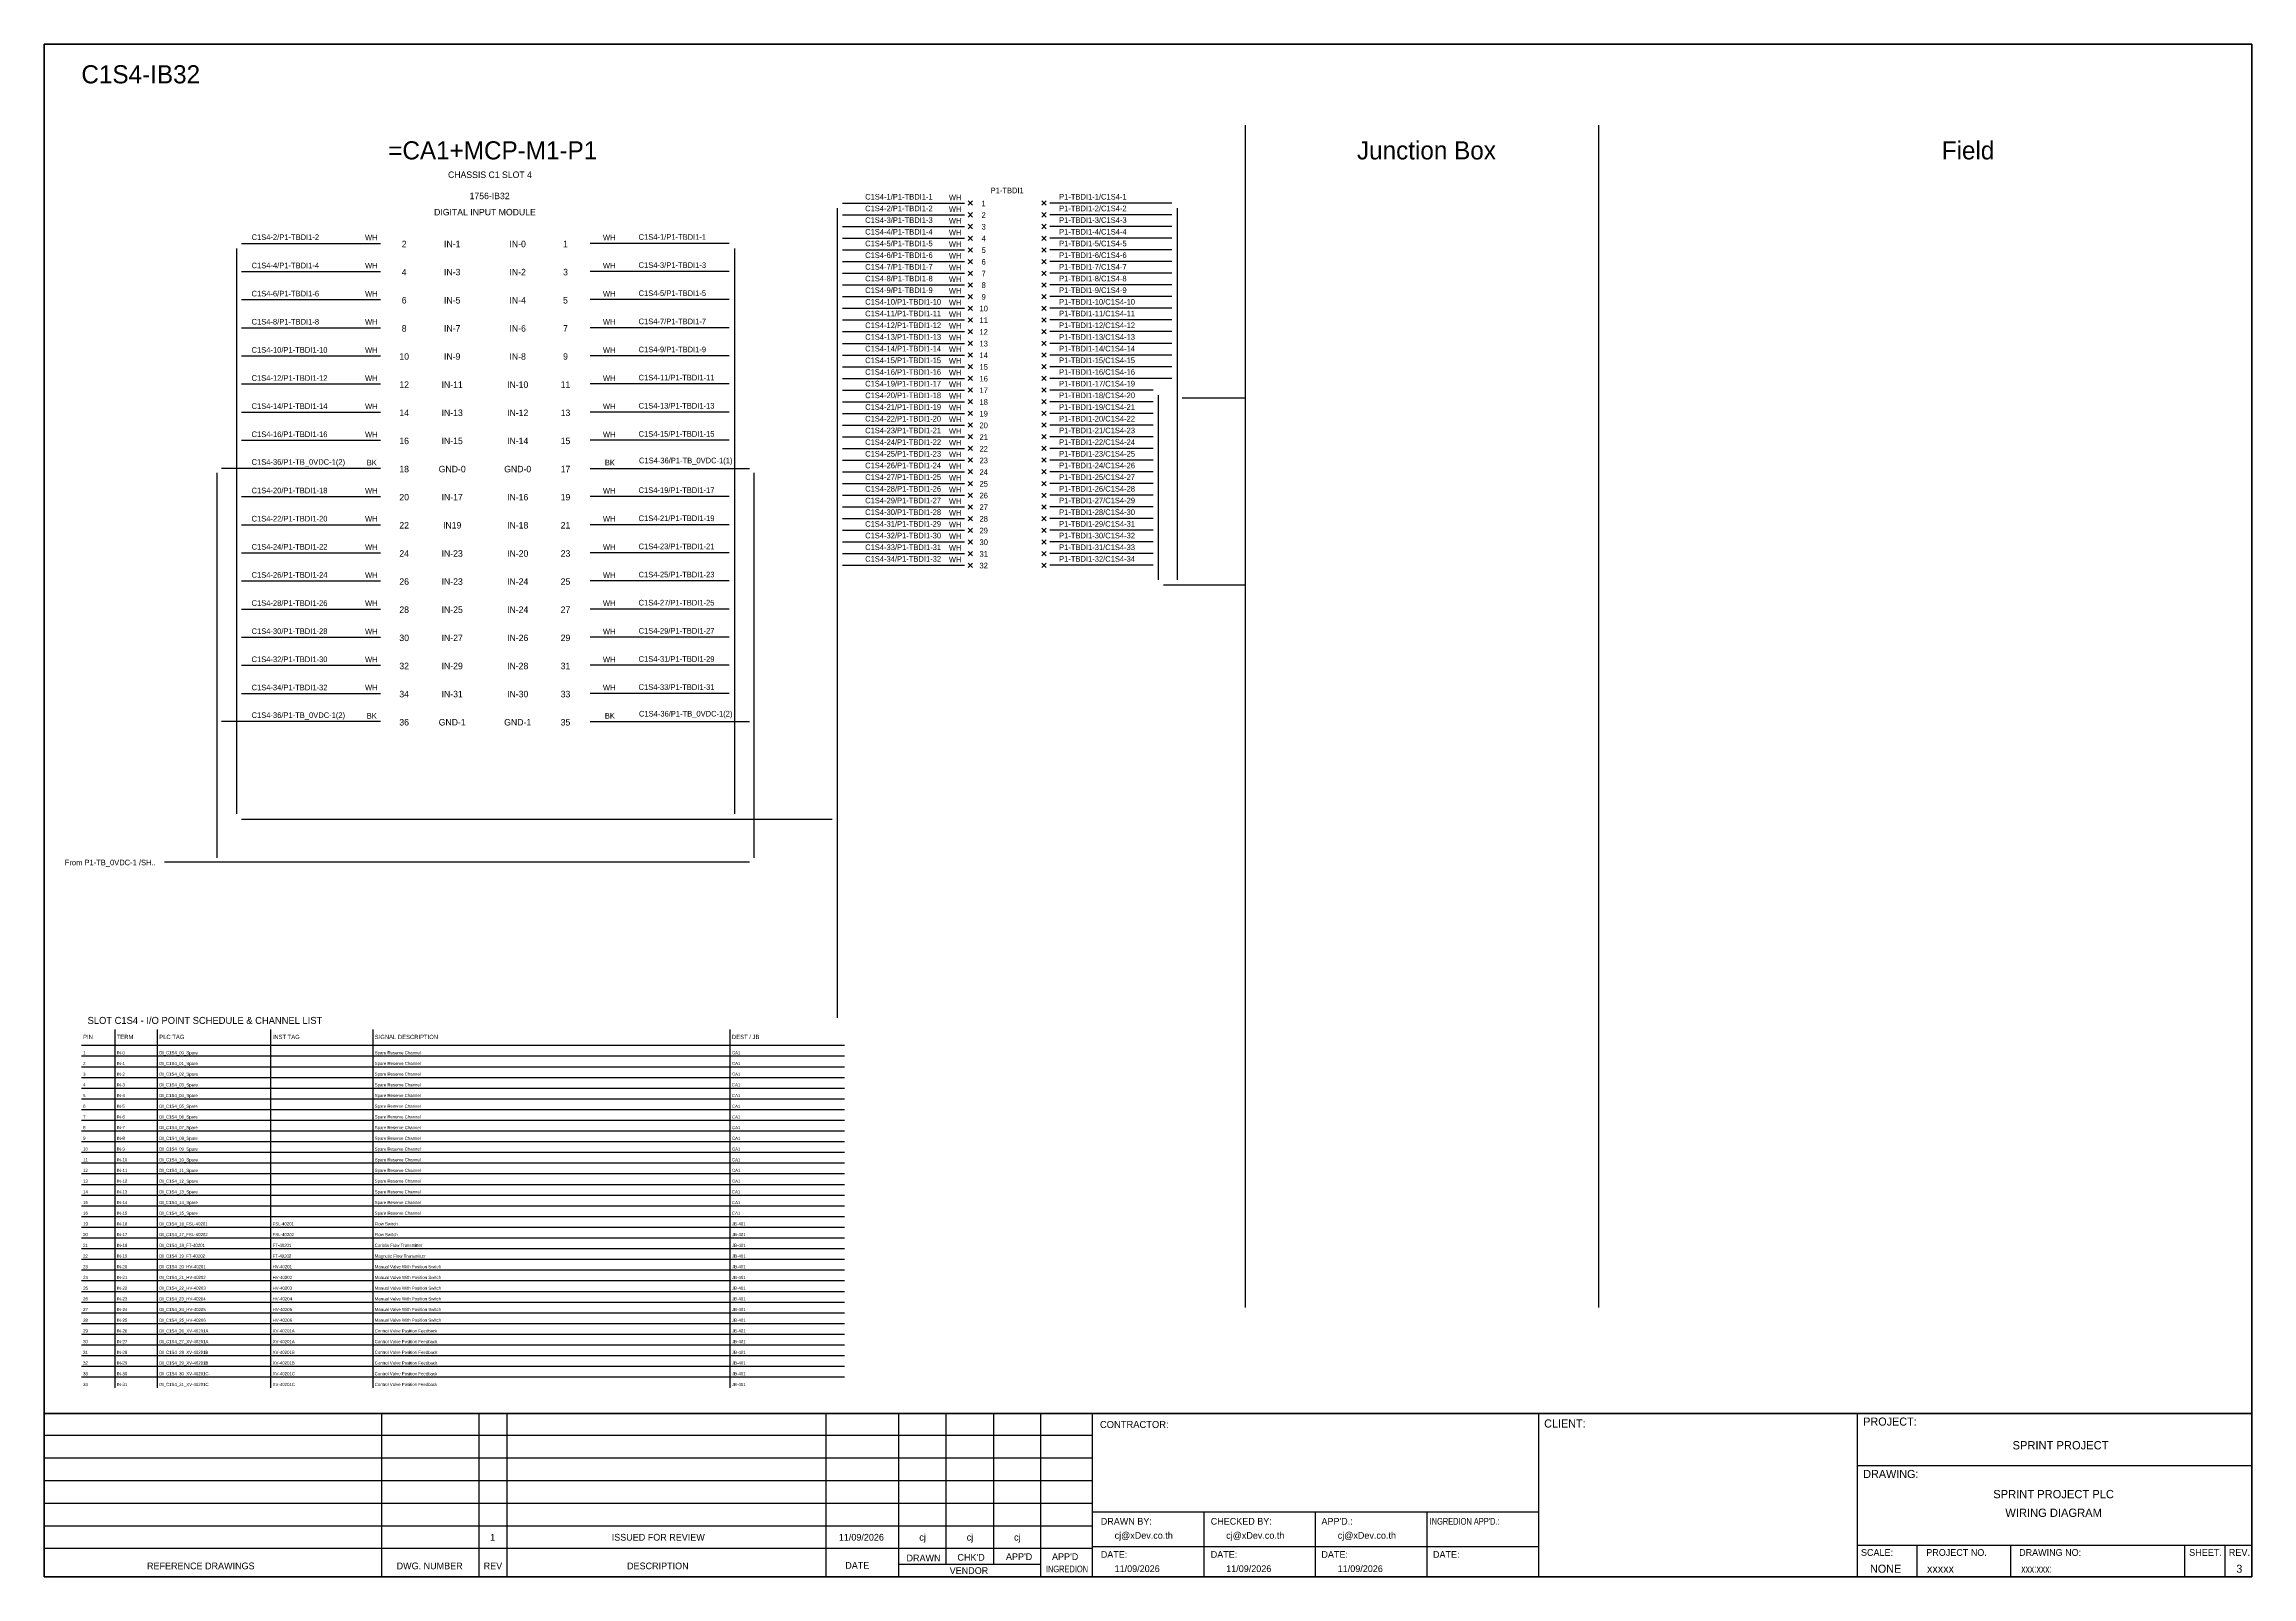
# Model space of a CAD drawing. Header units: metres. Extents: x 0 to 54213, y 0 to 2704.
# Drawn here: x 29353 to 33246, y 0 to 2704 of the extents above; entities that cross this region are included whole.
import ezdxf
from ezdxf.enums import TextEntityAlignment as Align

# ---------------------------------------------------------------- set-up
doc = ezdxf.new("R2010")
doc.units = ezdxf.units.M

msp = doc.modelspace()

# ---------------------------------------------------------------- linework, layer by layer
at = {"color": 1, "ltscale": 25.4}
for p, q in [((30990.3, 2427.5), (30982.7, 2419.9)), ((30982.7, 2427.5), (30990.3, 2419.9)), ((31112.4, 2427.5), (31120.1, 2419.9)), ((31120.1, 2427.5), (31112.4, 2419.9)), ((30990.3, 2406.9), (30982.7, 2399.2)), ((30982.7, 2406.9), (30990.3, 2399.2)), ((30990.3, 2386.3), (30982.7, 2378.6)), ((30982.7, 2386.3), (30990.3, 2378.6)), ((31112.4, 2406.9), (31120.1, 2399.2)), ((31120.1, 2406.9), (31112.4, 2399.2)), ((31112.4, 2386.3), (31120.1, 2378.6)), ((31120.1, 2386.3), (31112.4, 2378.6)), ((30990.3, 2365.7), (30982.7, 2358)), ((30982.7, 2365.7), (30990.3, 2358)), ((30990.3, 2345.1), (30982.7, 2337.4)), ((30982.7, 2345.1), (30990.3, 2337.4)), ((31112.4, 2365.7), (31120.1, 2358)), ((31120.1, 2365.7), (31112.4, 2358)), ((31112.4, 2345.1), (31120.1, 2337.4)), ((31120.1, 2345.1), (31112.4, 2337.4)), ((30990.3, 2324.5), (30982.7, 2316.8)), ((30982.7, 2324.5), (30990.3, 2316.8)), ((30990.3, 2303.9), (30982.7, 2296.2)), ((30982.7, 2303.9), (30990.3, 2296.2)), ((31112.4, 2324.5), (31120.1, 2316.8)), ((31120.1, 2324.5), (31112.4, 2316.8)), ((31112.4, 2303.9), (31120.1, 2296.2)), ((31120.1, 2303.9), (31112.4, 2296.2)), ((30990.3, 2283.2), (30982.7, 2275.6)), ((30982.7, 2283.2), (30990.3, 2275.6)), ((30990.3, 2262.6), (30982.7, 2255)), ((30982.7, 2262.6), (30990.3, 2255)), ((31112.4, 2283.2), (31120.1, 2275.6)), ((31120.1, 2283.2), (31112.4, 2275.6)), ((31112.4, 2262.6), (31120.1, 2255)), ((31120.1, 2262.6), (31112.4, 2255)), ((30990.3, 2242), (30982.7, 2234.3)), ((30982.7, 2242), (30990.3, 2234.3)), ((30990.3, 2221.4), (30982.7, 2213.7)), ((30982.7, 2221.4), (30990.3, 2213.7)), ((31112.4, 2242), (31120.1, 2234.3)), ((31120.1, 2242), (31112.4, 2234.3)), ((31112.4, 2221.4), (31120.1, 2213.7)), ((31120.1, 2221.4), (31112.4, 2213.7)), ((30990.3, 2200.8), (30982.7, 2193.1)), ((30982.7, 2200.8), (30990.3, 2193.1)), ((31112.4, 2200.8), (31120.1, 2193.1)), ((31120.1, 2200.8), (31112.4, 2193.1)), ((30990.3, 2180.2), (30982.7, 2172.5)), ((30982.7, 2180.2), (30990.3, 2172.5)), ((30990.3, 2159.6), (30982.7, 2151.9)), ((30982.7, 2159.6), (30990.3, 2151.9)), ((31112.4, 2180.2), (31120.1, 2172.5)), ((31120.1, 2180.2), (31112.4, 2172.5)), ((31112.4, 2159.6), (31120.1, 2151.9)), ((31120.1, 2159.6), (31112.4, 2151.9)), ((30990.3, 2139), (30982.7, 2131.3)), ((30982.7, 2139), (30990.3, 2131.3)), ((30990.3, 2118.3), (30982.7, 2110.7)), ((30982.7, 2118.3), (30990.3, 2110.7)), ((31112.4, 2139), (31120.1, 2131.3)), ((31120.1, 2139), (31112.4, 2131.3)), ((31112.4, 2118.3), (31120.1, 2110.7)), ((31120.1, 2118.3), (31112.4, 2110.7)), ((30990.3, 2097.7), (30982.7, 2090.1)), ((30982.7, 2097.7), (30990.3, 2090.1)), ((30990.3, 2077.1), (30982.7, 2069.5)), ((30982.7, 2077.1), (30990.3, 2069.5)), ((31112.4, 2097.7), (31120.1, 2090.1)), ((31120.1, 2097.7), (31112.4, 2090.1)), ((31112.4, 2077.1), (31120.1, 2069.5)), ((31120.1, 2077.1), (31112.4, 2069.5)), ((30990.3, 2056.5), (30982.7, 2048.8)), ((30982.7, 2056.5), (30990.3, 2048.8)), ((30990.3, 2035.9), (30982.7, 2028.2)), ((30982.7, 2035.9), (30990.3, 2028.2)), ((31112.4, 2056.5), (31120.1, 2048.8)), ((31120.1, 2056.5), (31112.4, 2048.8)), ((31112.4, 2035.9), (31120.1, 2028.2)), ((31120.1, 2035.9), (31112.4, 2028.2)), ((30990.3, 2015.3), (30982.7, 2007.6)), ((30982.7, 2015.3), (30990.3, 2007.6)), ((30990.3, 1994.7), (30982.7, 1987)), ((30982.7, 1994.7), (30990.3, 1987)), ((31112.4, 2015.3), (31120.1, 2007.6)), ((31120.1, 2015.3), (31112.4, 2007.6)), ((31112.4, 1994.7), (31120.1, 1987)), ((31120.1, 1994.7), (31112.4, 1987)), ((30990.3, 1974.1), (30982.7, 1966.4)), ((30982.7, 1974.1), (30990.3, 1966.4)), ((30990.3, 1953.5), (30982.7, 1945.8)), ((30982.7, 1953.5), (30990.3, 1945.8)), ((31112.4, 1974.1), (31120.1, 1966.4)), ((31120.1, 1974.1), (31112.4, 1966.4)), ((31112.4, 1953.5), (31120.1, 1945.8)), ((31120.1, 1953.5), (31112.4, 1945.8)), ((30990.3, 1932.8), (30982.7, 1925.2)), ((30982.7, 1932.8), (30990.3, 1925.2)), ((30990.3, 1912.2), (30982.7, 1904.6)), ((30982.7, 1912.2), (30990.3, 1904.6)), ((31112.4, 1932.8), (31120.1, 1925.2)), ((31120.1, 1932.8), (31112.4, 1925.2)), ((31112.4, 1912.2), (31120.1, 1904.6)), ((31120.1, 1912.2), (31112.4, 1904.6)), ((30990.3, 1891.6), (30982.7, 1883.9)), ((30982.7, 1891.6), (30990.3, 1883.9)), ((30990.3, 1871), (30982.7, 1863.3)), ((30982.7, 1871), (30990.3, 1863.3)), ((31112.4, 1891.6), (31120.1, 1883.9)), ((31120.1, 1891.6), (31112.4, 1883.9)), ((31112.4, 1871), (31120.1, 1863.3)), ((31120.1, 1871), (31112.4, 1863.3)), ((30990.3, 1850.4), (30982.7, 1842.7)), ((30982.7, 1850.4), (30990.3, 1842.7)), ((31112.4, 1850.4), (31120.1, 1842.7)), ((31120.1, 1850.4), (31112.4, 1842.7)), ((30990.3, 1829.8), (30982.7, 1822.1)), ((30982.7, 1829.8), (30990.3, 1822.1)), ((30990.3, 1809.2), (30982.7, 1801.5)), ((30982.7, 1809.2), (30990.3, 1801.5)), ((31112.4, 1829.8), (31120.1, 1822.1)), ((31120.1, 1829.8), (31112.4, 1822.1)), ((31112.4, 1809.2), (31120.1, 1801.5)), ((31120.1, 1809.2), (31112.4, 1801.5)), ((30990.3, 1788.6), (30982.7, 1780.9)), ((30982.7, 1788.6), (30990.3, 1780.9)), ((31112.4, 1788.6), (31120.1, 1780.9)), ((31120.1, 1788.6), (31112.4, 1780.9))]:
    msp.add_line(p, q, dxfattribs=at)
at = {"color": 7}
for p, q in [((29418.8, 937.9), (30764.6, 937.9)), ((29478.1, 333.8), (29478.1, 965.9)), ((29553.1, 333.8), (29553.1, 965.9)), ((29753.1, 333.8), (29753.1, 965.9)), ((29933.1, 333.8), (29933.1, 965.9)), ((30563.1, 333.8), (30563.1, 965.9))]:
    msp.add_line(p, q, dxfattribs=at)
at = {"color": 8}
for p, q in [((29418.8, 919), (30764.6, 919)), ((29418.8, 900.1), (30764.6, 900.1)), ((29418.8, 881.3), (30764.6, 881.3)), ((29418.8, 862.4), (30764.6, 862.4)), ((29418.8, 843.5), (30764.6, 843.5)), ((29418.8, 824.6), (30764.6, 824.6)), ((29418.8, 805.8), (30764.6, 805.8)), ((29418.8, 786.9), (30764.6, 786.9)), ((29418.8, 768), (30764.6, 768)), ((29418.8, 749.1), (30764.6, 749.1)), ((29418.8, 730.2), (30764.6, 730.2)), ((29418.8, 711.4), (30764.6, 711.4)), ((29418.8, 692.5), (30764.6, 692.5)), ((29418.8, 673.6), (30764.6, 673.6)), ((29418.8, 654.7), (30764.6, 654.7)), ((29418.8, 635.9), (30764.6, 635.9)), ((29418.8, 617), (30764.6, 617)), ((29418.8, 598.1), (30764.6, 598.1)), ((29418.8, 579.2), (30764.6, 579.2)), ((29418.8, 560.3), (30764.6, 560.3)), ((29418.8, 541.5), (30764.6, 541.5)), ((29418.8, 522.6), (30764.6, 522.6)), ((29418.8, 503.7), (30764.6, 503.7)), ((29418.8, 484.8), (30764.6, 484.8)), ((29418.8, 465.9), (30764.6, 465.9)), ((29418.8, 447.1), (30764.6, 447.1)), ((29418.8, 428.2), (30764.6, 428.2)), ((29418.8, 409.3), (30764.6, 409.3)), ((29418.8, 390.4), (30764.6, 390.4)), ((29418.8, 371.6), (30764.6, 371.6)), ((29418.8, 352.7), (30764.6, 352.7))]:
    msp.add_line(p, q, dxfattribs=at)
at = {"color": 4}
for p, q in [((32655.4, 56.1), (32655.4, 0)), ((32820.7, 56.1), (32820.7, 0))]:
    msp.add_line(p, q, dxfattribs=at)
at = {"color": 4, "ltscale": 0.5}
for p, q in [((33127.8, 56.1), (33127.8, 0)), ((33127.8, 56.1), (33127.8, 0)), ((33199, 56.1), (33199, 0)), ((33199, 56.1), (33199, 0))]:
    msp.add_line(p, q, dxfattribs=at)
at = {"layer": 'GT_1', "color": 4}
for p, q in [((29948.5, 0), (29948.5, 288.2)), ((30120.4, 0), (30120.4, 288.2)), ((30169.6, 0), (30169.6, 288.2)), ((30732.2, 0), (30732.2, 288.2)), ((30860.5, 0), (30860.5, 288.2)), ((30944.1, 21.8), (30944.1, 288.2)), ((31027.6, 21.8), (31027.6, 288.2)), ((31110.9, 0), (31110.9, 288.2)), ((31201.9, 0), (31201.9, 288.2)), ((31988.9, 0), (31988.9, 288.2)), ((32551.2, 0), (32551.2, 288.2)), ((32551.2, 0), (32551.2, 288.2)), ((32551.2, 0), (32551.2, 288.2)), ((31201.9, 249.3), (29353.1, 249.3)), ((31201.9, 209.5), (29353.1, 209.5)), ((31201.9, 169.6), (29353.1, 169.6)), ((31201.9, 129.7), (29353.1, 129.7)), ((31201.9, 89.7), (29353.1, 89.7)), ((31988.9, 114.3), (31201.9, 114.3)), ((31398.7, 0), (31398.7, 114.3)), ((31595.4, 0), (31595.4, 114.3)), ((31792.2, 0), (31792.2, 114.3)), ((31201.8, 49.8), (29353.1, 49.8)), ((31988.9, 52.9), (31201.9, 52.9)), ((32551.2, 56.1), (33246.4, 56.1)), ((31110.9, 21.8), (30860.5, 21.8))]:
    msp.add_line(p, q, dxfattribs=at)
at = {"layer": 'HELPPOINT', "color": 4, "lineweight": 35}
for p, q in [((29353.1, 0), (29353.1, 2704.2)), ((29353.1, 2704.2), (33246.4, 2704.2)), ((29353.1, 0), (29353.1, 2704.2)), ((29353.1, 2704.2), (33246.4, 2704.2)), ((33246.4, 2704.2), (33246.4, 0)), ((33246.4, 2704.2), (33246.4, 0)), ((33246.4, 0), (29353.1, 0)), ((33246.4, 0), (29353.1, 0))]:
    msp.add_line(p, q, dxfattribs=at)
at = {"layer": 'HELPPOINT', "color": 4}
for p, q in [((32551.2, 196.6), (33246.4, 196.6)), ((32551.2, 196.6), (33246.4, 196.6)), ((32551.2, 56.1), (33246.4, 56.1))]:
    msp.add_line(p, q, dxfattribs=at)
at = {"layer": 'IE-WIRE', "color": 4, "ltscale": 25.4}
for p, q in [((30751.7, 2414.6), (30751.7, 986.1)), ((30760.8, 2423.7), (30976.2, 2423.7)), ((31341.9, 2423.7), (31126.5, 2423.7)), ((31351, 2414.6), (31351, 1759)), ((30760.8, 2403.1), (30976.2, 2403.1)), ((30760.8, 2382.5), (30976.2, 2382.5)), ((31341.9, 2403.1), (31126.5, 2403.1)), ((31341.9, 2382.5), (31126.5, 2382.5)), ((29692.1, 2343.6), (29692.1, 1346.2)), ((29701.3, 2352.7), (29946.5, 2352.7)), ((30561.3, 2352.7), (30316, 2352.7)), ((30570.4, 2343.6), (30570.4, 1346.2)), ((30760.8, 2361.9), (30976.2, 2361.9)), ((30760.8, 2341.2), (30976.2, 2341.2)), ((31341.9, 2361.9), (31126.5, 2361.9)), ((31341.9, 2341.2), (31126.5, 2341.2)), ((29701.3, 2303.1), (29946.5, 2303.1)), ((30561.3, 2303.1), (30316, 2303.1)), ((30760.8, 2320.6), (30976.2, 2320.6)), ((30760.8, 2300), (30976.2, 2300)), ((31341.9, 2320.6), (31126.5, 2320.6)), ((31341.9, 2300), (31126.5, 2300)), ((30760.8, 2279.4), (30976.2, 2279.4)), ((30760.8, 2258.8), (30976.2, 2258.8)), ((31341.9, 2279.4), (31126.5, 2279.4)), ((31341.9, 2258.8), (31126.5, 2258.8)), ((29701.3, 2253.5), (29946.5, 2253.5)), ((30561.3, 2253.5), (30316, 2253.5)), ((30760.8, 2238.2), (30976.2, 2238.2)), ((31341.9, 2238.2), (31126.5, 2238.2)), ((29701.3, 2203.8), (29946.5, 2203.8)), ((30561.3, 2203.8), (30316, 2203.8)), ((30760.8, 2217.6), (30976.2, 2217.6)), ((30760.8, 2197), (30976.2, 2197)), ((31341.9, 2217.6), (31126.5, 2217.6)), ((31341.9, 2197), (31126.5, 2197)), ((29701.3, 2154.2), (29946.5, 2154.2)), ((30561.3, 2154.2), (30316, 2154.2)), ((30760.8, 2176.3), (30976.2, 2176.3)), ((30760.8, 2155.7), (30976.2, 2155.7)), ((31341.9, 2176.3), (31126.5, 2176.3)), ((31341.9, 2155.7), (31126.5, 2155.7)), ((29701.3, 2104.6), (29946.5, 2104.6)), ((30561.3, 2104.6), (30316, 2104.6)), ((30760.8, 2135.1), (30976.2, 2135.1)), ((30760.8, 2114.5), (30976.2, 2114.5)), ((31341.9, 2135.1), (31126.5, 2135.1)), ((31341.9, 2114.5), (31126.5, 2114.5)), ((30760.8, 2093.9), (30976.2, 2093.9)), ((30760.8, 2073.3), (30976.2, 2073.3)), ((31308.8, 2093.9), (31126.5, 2093.9)), ((31308.8, 2073.3), (31126.5, 2073.3)), ((31317.9, 2084.8), (31317.9, 1759)), ((29701.3, 2055), (29946.5, 2055)), ((30561.3, 2055), (30316, 2055)), ((30760.8, 2052.7), (30976.2, 2052.7)), ((30760.8, 2032.1), (30976.2, 2032.1)), ((31308.8, 2052.7), (31126.5, 2052.7)), ((31308.8, 2032.1), (31126.5, 2032.1)), ((29701.3, 2005.3), (29946.5, 2005.3)), ((30561.3, 2005.3), (30316, 2005.3)), ((30760.8, 2011.5), (30976.2, 2011.5)), ((30760.8, 1990.8), (30976.2, 1990.8)), ((31308.8, 2011.5), (31126.5, 2011.5)), ((31308.8, 1990.8), (31126.5, 1990.8)), ((30760.8, 1970.2), (30976.2, 1970.2)), ((30760.8, 1949.6), (30976.2, 1949.6)), ((31308.8, 1970.2), (31126.5, 1970.2)), ((31308.8, 1949.6), (31126.5, 1949.6)), ((30760.8, 1929), (30976.2, 1929)), ((30760.8, 1908.4), (30976.2, 1908.4)), ((31308.8, 1929), (31126.5, 1929)), ((31308.8, 1908.4), (31126.5, 1908.4)), ((29701.3, 1906.1), (29946.5, 1906.1)), ((30561.3, 1906.1), (30316, 1906.1)), ((30760.8, 1887.8), (30976.2, 1887.8)), ((31308.8, 1887.8), (31126.5, 1887.8)), ((29701.3, 1856.4), (29946.5, 1856.4)), ((30561.3, 1856.4), (30316, 1856.4)), ((30760.8, 1867.2), (30976.2, 1867.2)), ((30760.8, 1846.6), (30976.2, 1846.6)), ((31308.8, 1867.2), (31126.5, 1867.2)), ((31308.8, 1846.6), (31126.5, 1846.6)), ((29701.3, 1806.8), (29946.5, 1806.8)), ((30561.3, 1806.8), (30316, 1806.8)), ((30760.8, 1825.9), (30976.2, 1825.9)), ((30760.8, 1805.3), (30976.2, 1805.3)), ((31308.8, 1825.9), (31126.5, 1825.9)), ((31308.8, 1805.3), (31126.5, 1805.3)), ((29701.3, 1757.2), (29946.5, 1757.2)), ((30561.3, 1757.2), (30316, 1757.2)), ((30760.8, 1784.7), (30976.2, 1784.7)), ((31308.8, 1784.7), (31126.5, 1784.7)), ((29701.3, 1707.5), (29946.5, 1707.5)), ((30561.3, 1707.5), (30316, 1707.5)), ((29701.3, 1657.9), (29946.5, 1657.9)), ((30561.3, 1657.9), (30316, 1657.9)), ((29701.3, 1608.3), (29946.5, 1608.3)), ((30561.3, 1608.3), (30316, 1608.3)), ((29701.3, 1558.6), (29946.5, 1558.6)), ((30561.3, 1558.6), (30316, 1558.6))]:
    msp.add_line(p, q, dxfattribs=at)
at = {"layer": 'IE-WIRE', "color": 4}
for p, q in [((31360, 2079.9), (31471.3, 2079.9)), ((31326.9, 1750.1), (31471.3, 1750.1)), ((29701.2, 1337), (30742.5, 1337))]:
    msp.add_line(p, q, dxfattribs=at)
at = {"layer": 'IE-WIRE', "color": 7, "ltscale": 25.4}
for p, q in [((29657.7, 1947.7), (29657.7, 1268.8)), ((29946.5, 1955.7), (29665.7, 1955.7)), ((30316, 1955.7), (30596.8, 1955.7)), ((30604.8, 1947.7), (30604.8, 1268.8)), ((29946.5, 1509), (29665.7, 1509)), ((30316, 1509), (30596.8, 1509)), ((30596.8, 1260.8), (29565.2, 1260.8))]:
    msp.add_line(p, q, dxfattribs=at)
at = {"layer": 'MEMBER', "color": 4, "lineweight": 35}
msp.add_line((29353.1, 288.2), (33246.4, 288.2), dxfattribs=at)
msp.add_line((29353.1, 288.2), (33246.4, 288.2), dxfattribs=at)
at = {"layer": 'MEMBER', "color": 4}
for p, q in [((32551.2, 196.6), (33246.4, 196.6)), ((32551.2, 196.6), (33246.4, 196.6)), ((32551.2, 56.1), (33246.4, 56.1)), ((32551.2, 56.1), (33246.4, 56.1))]:
    msp.add_line(p, q, dxfattribs=at)
at = {"layer": 'x01001-FrameArea'}
for p, q in [((31471.3, 2561.5), (31471.3, 475)), ((32094.4, 2561.5), (32094.4, 475))]:
    msp.add_line(p, q, dxfattribs=at)

# ---------------------------------------------------------------- texts
at = {"color": 2}
msp.add_text('C1S4-IB32', height=32, dxfattribs=at).set_placement((29418.8, 2635))
for s, height, p in [('=CA1+MCP-M1-P1', 32, (30144.2, 2516.8)), ('Junction Box', 32, (31790.8, 2516.8)), ('Field', 32, (32745.9, 2516.8)), ('CHASSIS C1 SLOT 4', 11.441, (30139.3, 2473.8)), ('1756-IB32', 11.44, (30138.7, 2436.4)), ('DIGITAL INPUT MODULE', 11.441, (30130.5, 2407.8)), ('2', 11.4, (29988, 2351.6)), ('IN-1', 11.44, (30072.7, 2351.6)), ('IN-0', 11.44, (30188.2, 2351.6)), ('1', 11.4, (30272.5, 2351.6)), ('4', 11.4, (29988, 2302)), ('IN-3', 11.44, (30072.7, 2302)), ('IN-2', 11.44, (30188.2, 2302)), ('3', 11.4, (30272.5, 2302)), ('6', 11.4, (29988, 2252.3)), ('IN-5', 11.44, (30072.7, 2252.3)), ('IN-4', 11.44, (30188.2, 2252.3)), ('5', 11.4, (30272.5, 2252.3)), ('8', 11.4, (29988, 2202.7)), ('IN-7', 11.44, (30072.7, 2202.7)), ('IN-6', 11.44, (30188.2, 2202.7)), ('7', 11.4, (30272.5, 2202.7)), ('10', 11.44, (29988, 2153.1)), ('IN-9', 11.44, (30072.7, 2153.1)), ('IN-8', 11.44, (30188.2, 2153.1)), ('9', 11.4, (30272.5, 2153.1)), ('12', 11.44, (29988, 2103.4)), ('IN-11', 11.44, (30072.7, 2103.4)), ('IN-10', 11.44, (30188.2, 2103.4)), ('11', 11.44, (30272.5, 2103.4)), ('14', 11.44, (29988, 2053.8)), ('IN-13', 11.44, (30072.7, 2053.8)), ('IN-12', 11.44, (30188.2, 2053.8)), ('13', 11.44, (30272.5, 2053.8)), ('16', 11.44, (29988, 2004.2)), ('IN-15', 11.44, (30072.7, 2004.2)), ('IN-14', 11.44, (30188.2, 2004.2)), ('15', 11.44, (30272.5, 2004.2)), ('18', 11.44, (29988, 1954.5)), ('GND-0', 11.44, (30072.7, 1954.5)), ('GND-0', 11.44, (30188.2, 1954.5)), ('17', 11.44, (30272.5, 1954.5)), ('20', 11.44, (29988, 1904.9)), ('IN-17', 11.44, (30072.7, 1904.9)), ('IN-16', 11.44, (30188.2, 1904.9)), ('19', 11.44, (30272.5, 1904.9)), ('22', 11.44, (29988, 1855.3)), ('IN19', 11.44, (30072.7, 1855.3)), ('IN-18', 11.44, (30188.2, 1855.3)), ('21', 11.44, (30272.5, 1855.3)), ('24', 11.44, (29988, 1805.6)), ('IN-23', 11.44, (30072.7, 1805.6)), ('IN-20', 11.44, (30188.2, 1805.6)), ('23', 11.44, (30272.5, 1805.6)), ('26', 11.44, (29988, 1756)), ('IN-23', 11.44, (30072.7, 1756)), ('IN-24', 11.44, (30188.2, 1756)), ('25', 11.44, (30272.5, 1756)), ('28', 11.44, (29988, 1706.4)), ('IN-25', 11.44, (30072.7, 1706.4)), ('IN-24', 11.44, (30188.2, 1706.4)), ('27', 11.44, (30272.5, 1706.4)), ('30', 11.44, (29988, 1656.7)), ('IN-27', 11.44, (30072.7, 1656.7)), ('IN-26', 11.44, (30188.2, 1656.7)), ('29', 11.44, (30272.5, 1656.7)), ('32', 11.44, (29988, 1607.1)), ('IN-29', 11.44, (30072.7, 1607.1)), ('IN-28', 11.44, (30188.2, 1607.1)), ('31', 11.44, (30272.5, 1607.1)), ('34', 11.44, (29988, 1557.5)), ('IN-31', 11.44, (30072.7, 1557.5)), ('IN-30', 11.44, (30188.2, 1557.5)), ('33', 11.44, (30272.5, 1557.5)), ('36', 11.44, (29988, 1507.8)), ('GND-1', 11.44, (30072.7, 1507.8)), ('GND-1', 11.44, (30188.2, 1507.8)), ('35', 11.44, (30272.5, 1507.8))]:
    msp.add_text(s, height=height, dxfattribs=at).set_placement(p, align=Align.MIDDLE_CENTER)
at = {"color": 4}
for s, height, p in [('C1S4-1/P1-TBDI1-1', 9.949, (30801, 2430)), ('C1S4-2/P1-TBDI1-2', 9.949, (30801, 2409.4)), ('WH', 9.95, (30948.6, 2428.9)), ('WH', 9.95, (30948.6, 2408.3)), ('P1-TBDI1-1/C1S4-1', 9.949, (31143, 2430)), ('P1-TBDI1-2/C1S4-2', 9.949, (31143, 2409.4)), ('C1S4-3/P1-TBDI1-3', 9.949, (30801, 2388.8)), ('C1S4-4/P1-TBDI1-4', 9.949, (30801, 2368.1)), ('WH', 9.95, (30948.6, 2387.7)), ('WH', 9.95, (30948.6, 2367.1)), ('P1-TBDI1-3/C1S4-3', 9.949, (31143, 2388.8)), ('P1-TBDI1-4/C1S4-4', 9.949, (31143, 2368.1)), ('C1S4-2/P1-TBDI1-2', 9.949, (29718.9, 2358.7)), ('WH', 9.95, (29919, 2358)), ('WH', 9.95, (30338.5, 2358)), ('C1S4-1/P1-TBDI1-1', 9.949, (30401.4, 2359)), ('C1S4-5/P1-TBDI1-5', 9.949, (30801, 2347.5)), ('C1S4-6/P1-TBDI1-6', 9.949, (30801, 2326.9)), ('WH', 9.95, (30948.6, 2346.5)), ('P1-TBDI1-5/C1S4-5', 9.949, (31143, 2347.5)), ('P1-TBDI1-6/C1S4-6', 9.949, (31143, 2326.9)), ('C1S4-4/P1-TBDI1-4', 9.949, (29718.9, 2308.7)), ('WH', 9.95, (29919, 2308.4)), ('WH', 9.95, (30338.5, 2308.4)), ('C1S4-3/P1-TBDI1-3', 9.949, (30401.4, 2309.4)), ('C1S4-7/P1-TBDI1-7', 9.949, (30801, 2306.3)), ('WH', 9.95, (30948.6, 2325.9)), ('WH', 9.95, (30948.6, 2305.3)), ('P1-TBDI1-7/C1S4-7', 9.949, (31143, 2306.3)), ('C1S4-6/P1-TBDI1-6', 9.949, (29718.9, 2259.1)), ('WH', 9.95, (29919, 2258.7)), ('WH', 9.95, (30338.5, 2258.7)), ('C1S4-5/P1-TBDI1-5', 9.949, (30401.4, 2259.8)), ('C1S4-8/P1-TBDI1-8', 9.949, (30801, 2285.7)), ('C1S4-9/P1-TBDI1-9', 9.949, (30801, 2265.1)), ('WH', 9.95, (30948.6, 2284.7)), ('WH', 9.95, (30948.6, 2264.1)), ('P1-TBDI1-8/C1S4-8', 9.949, (31143, 2285.7)), ('P1-TBDI1-9/C1S4-9', 9.949, (31143, 2265.1)), ('C1S4-8/P1-TBDI1-8', 9.949, (29718.9, 2209.5)), ('C1S4-7/P1-TBDI1-7', 9.949, (30401.4, 2210.1)), ('C1S4-10/P1-TBDI1-10', 9.949, (30801, 2244.5)), ('C1S4-11/P1-TBDI1-11', 9.949, (30801, 2223.9)), ('WH', 9.95, (30948.6, 2243.4)), ('WH', 9.95, (30948.6, 2222.8)), ('P1-TBDI1-10/C1S4-10', 9.949, (31143, 2244.5)), ('P1-TBDI1-11/C1S4-11', 9.949, (31143, 2223.9)), ('WH', 9.95, (29919, 2209.1)), ('WH', 9.95, (30338.5, 2209.1)), ('C1S4-12/P1-TBDI1-12', 9.949, (30801, 2203.2)), ('C1S4-13/P1-TBDI1-13', 9.949, (30801, 2182.6)), ('WH', 9.95, (30948.6, 2202.2)), ('WH', 9.95, (30948.6, 2181.6)), ('P1-TBDI1-12/C1S4-12', 9.949, (31143, 2203.2)), ('P1-TBDI1-13/C1S4-13', 9.949, (31143, 2182.6)), ('C1S4-10/P1-TBDI1-10', 9.949, (29718.9, 2159.8)), ('WH', 9.95, (29919, 2159.5)), ('WH', 9.95, (30338.5, 2159.5)), ('C1S4-9/P1-TBDI1-9', 9.949, (30401.4, 2160.5)), ('C1S4-14/P1-TBDI1-14', 9.949, (30801, 2162)), ('C1S4-15/P1-TBDI1-15', 9.949, (30801, 2141.4)), ('WH', 9.95, (30948.6, 2161)), ('WH', 9.95, (30948.6, 2140.4)), ('P1-TBDI1-14/C1S4-14', 9.949, (31143, 2162)), ('P1-TBDI1-15/C1S4-15', 9.949, (31143, 2141.4)), ('C1S4-12/P1-TBDI1-12', 9.949, (29718.9, 2110.2)), ('WH', 9.95, (29919, 2109.8)), ('WH', 9.95, (30338.5, 2109.8)), ('C1S4-11/P1-TBDI1-11', 9.949, (30401.4, 2110.9)), ('C1S4-16/P1-TBDI1-16', 9.949, (30801, 2120.8)), ('C1S4-19/P1-TBDI1-17', 9.949, (30801, 2100.2)), ('WH', 9.95, (30948.6, 2119.8)), ('WH', 9.95, (30948.6, 2099.2)), ('P1-TBDI1-16/C1S4-16', 9.949, (31143, 2120.8)), ('P1-TBDI1-17/C1S4-19', 9.949, (31143, 2100.2)), ('C1S4-14/P1-TBDI1-14', 9.949, (29718.9, 2060.6)), ('WH', 9.95, (29919, 2060.2)), ('WH', 9.95, (30338.5, 2060.2)), ('C1S4-13/P1-TBDI1-13', 9.949, (30401.4, 2061.2)), ('C1S4-20/P1-TBDI1-18', 9.949, (30801, 2079.6)), ('C1S4-21/P1-TBDI1-19', 9.949, (30801, 2059)), ('WH', 9.95, (30948.6, 2078.5)), ('WH', 9.95, (30948.6, 2057.9)), ('P1-TBDI1-18/C1S4-20', 9.949, (31143, 2079.6)), ('P1-TBDI1-19/C1S4-21', 9.949, (31143, 2059)), ('C1S4-22/P1-TBDI1-20', 9.949, (30801, 2038.4)), ('C1S4-23/P1-TBDI1-21', 9.949, (30801, 2017.7)), ('WH', 9.95, (30948.6, 2037.3)), ('WH', 9.95, (30948.6, 2016.7)), ('P1-TBDI1-20/C1S4-22', 9.949, (31143, 2038.4)), ('P1-TBDI1-21/C1S4-23', 9.949, (31143, 2017.7)), ('C1S4-16/P1-TBDI1-16', 9.949, (29718.9, 2010.9)), ('WH', 9.95, (29919, 2010.6)), ('WH', 9.95, (30338.5, 2010.6)), ('C1S4-15/P1-TBDI1-15', 9.949, (30401.4, 2011.6)), ('C1S4-24/P1-TBDI1-22', 9.949, (30801, 1997.1)), ('C1S4-25/P1-TBDI1-23', 9.949, (30801, 1976.5)), ('WH', 9.95, (30948.6, 1996.1)), ('P1-TBDI1-22/C1S4-24', 9.949, (31143, 1997.1)), ('P1-TBDI1-23/C1S4-25', 9.949, (31143, 1976.5)), ('C1S4-26/P1-TBDI1-24', 9.949, (30801, 1955.9)), ('WH', 9.95, (30948.6, 1975.5)), ('WH', 9.95, (30948.6, 1954.9)), ('P1-TBDI1-24/C1S4-26', 9.949, (31143, 1955.9)), ('C1S4-20/P1-TBDI1-18', 9.949, (29718.9, 1911.7)), ('WH', 9.95, (29919, 1911.3)), ('WH', 9.95, (30338.5, 1911.3)), ('C1S4-19/P1-TBDI1-17', 9.949, (30401.4, 1912.3)), ('C1S4-27/P1-TBDI1-25', 9.949, (30801, 1935.3)), ('C1S4-28/P1-TBDI1-26', 9.949, (30801, 1914.7)), ('WH', 9.95, (30948.6, 1934.3)), ('WH', 9.95, (30948.6, 1913.6)), ('P1-TBDI1-25/C1S4-27', 9.949, (31143, 1935.3)), ('P1-TBDI1-26/C1S4-28', 9.949, (31143, 1914.7)), ('C1S4-22/P1-TBDI1-20', 9.949, (29718.9, 1862)), ('WH', 9.95, (29919, 1861.7)), ('WH', 9.95, (30338.5, 1861.7)), ('C1S4-21/P1-TBDI1-19', 9.949, (30401.4, 1862.7)), ('C1S4-29/P1-TBDI1-27', 9.949, (30801, 1894.1)), ('C1S4-30/P1-TBDI1-28', 9.949, (30801, 1873.5)), ('WH', 9.95, (30948.6, 1893)), ('WH', 9.95, (30948.6, 1872.4)), ('P1-TBDI1-27/C1S4-29', 9.949, (31143, 1894.1)), ('P1-TBDI1-28/C1S4-30', 9.949, (31143, 1873.5)), ('C1S4-31/P1-TBDI1-29', 9.949, (30801, 1852.8)), ('C1S4-32/P1-TBDI1-30', 9.949, (30801, 1832.2)), ('WH', 9.95, (30948.6, 1851.8)), ('WH', 9.95, (30948.6, 1831.2)), ('P1-TBDI1-29/C1S4-31', 9.949, (31143, 1852.8)), ('P1-TBDI1-30/C1S4-32', 9.949, (31143, 1832.2)), ('C1S4-24/P1-TBDI1-22', 9.949, (29718.9, 1812.4)), ('WH', 9.95, (29919, 1812)), ('WH', 9.95, (30338.5, 1812)), ('C1S4-23/P1-TBDI1-21', 9.949, (30401.4, 1813.1)), ('C1S4-33/P1-TBDI1-31', 9.949, (30801, 1811.6)), ('C1S4-34/P1-TBDI1-32', 9.949, (30801, 1791)), ('WH', 9.95, (30948.6, 1810.6)), ('WH', 9.95, (30948.6, 1790)), ('P1-TBDI1-31/C1S4-33', 9.949, (31143, 1811.6)), ('P1-TBDI1-32/C1S4-34', 9.949, (31143, 1791)), ('C1S4-26/P1-TBDI1-24', 9.949, (29718.9, 1762.8)), ('WH', 9.95, (29919, 1762.4)), ('WH', 9.95, (30338.5, 1762.4)), ('C1S4-25/P1-TBDI1-23', 9.949, (30401.4, 1763.4)), ('C1S4-28/P1-TBDI1-26', 9.949, (29718.9, 1713.1)), ('WH', 9.95, (29919, 1712.8)), ('WH', 9.95, (30338.5, 1712.8)), ('C1S4-27/P1-TBDI1-25', 9.949, (30401.4, 1713.8)), ('C1S4-29/P1-TBDI1-27', 9.949, (30401.4, 1664.2)), ('C1S4-30/P1-TBDI1-28', 9.949, (29718.9, 1663.5)), ('WH', 9.95, (29919, 1663.1)), ('WH', 9.95, (30338.5, 1663.1)), ('C1S4-32/P1-TBDI1-30', 9.949, (29718.9, 1613.9)), ('WH', 9.95, (29919, 1613.5)), ('WH', 9.95, (30338.5, 1613.5)), ('C1S4-31/P1-TBDI1-29', 9.949, (30401.4, 1614.5)), ('C1S4-34/P1-TBDI1-32', 9.949, (29718.9, 1564.2)), ('WH', 9.95, (29919, 1563.9)), ('WH', 9.95, (30338.5, 1563.9)), ('C1S4-33/P1-TBDI1-31', 9.949, (30401.4, 1564.9))]:
    msp.add_text(s, height=height, dxfattribs=at).set_placement(p)
msp.add_text('P1-TBDI1', height=9.95, dxfattribs=at).set_placement((31051.4, 2446.1), align=Align.MIDDLE_CENTER)
at = {"color": 7}
for s, height, p in [('C1S4-36/P1-TB_0VDC-1(2)', 9.949, (29718.9, 1962)), ('BK', 9.95, (29922, 1960.9)), ('BK', 9.95, (30341.9, 1960.9)), ('C1S4-36/P1-TB_0VDC-1(1)', 9.949, (30402.1, 1964.6)), ('C1S4-36/P1-TB_0VDC-1(2)', 9.949, (29718.9, 1515.3)), ('BK', 9.95, (29922, 1514.2)), ('BK', 9.95, (30341.9, 1514.2)), ('C1S4-36/P1-TB_0VDC-1(2)', 9.949, (30402.1, 1517.9)), ('From P1-TB_0VDC-1 /SH..', 9.949, (29389.4, 1255.4)), ('2', 5.5, (29421.8, 903.1)), ('1', 5.5, (29421.8, 922)), ('IN-0', 5.5, (29481.1, 922)), ('IN-1', 5.5, (29481.1, 903.1)), ('DI_C1S4_00_Spare', 5.5, (29556.1, 922)), ('DI_C1S4_01_Spare', 5.5, (29556.1, 903.1)), ('Spare Reserve Channel', 5.5, (29936.1, 922)), ('Spare Reserve Channel', 5.5, (29936.1, 903.1)), ('CA1', 5.5, (30566.1, 922)), ('CA1', 5.5, (30566.1, 903.1)), ('4', 5.5, (29421.8, 865.4)), ('3', 5.5, (29421.8, 884.3)), ('IN-2', 5.5, (29481.1, 884.3)), ('IN-3', 5.5, (29481.1, 865.4)), ('DI_C1S4_02_Spare', 5.5, (29556.1, 884.3)), ('DI_C1S4_03_Spare', 5.5, (29556.1, 865.4)), ('Spare Reserve Channel', 5.5, (29936.1, 884.3)), ('Spare Reserve Channel', 5.5, (29936.1, 865.4)), ('CA1', 5.5, (30566.1, 884.3)), ('CA1', 5.5, (30566.1, 865.4)), ('5', 5.5, (29421.8, 846.5)), ('6', 5.5, (29421.8, 827.6)), ('IN-4', 5.5, (29481.1, 846.5)), ('IN-5', 5.5, (29481.1, 827.6)), ('DI_C1S4_04_Spare', 5.5, (29556.1, 846.5)), ('DI_C1S4_05_Spare', 5.5, (29556.1, 827.6)), ('Spare Reserve Channel', 5.5, (29936.1, 846.5)), ('Spare Reserve Channel', 5.5, (29936.1, 827.6)), ('CA1', 5.5, (30566.1, 846.5)), ('CA1', 5.5, (30566.1, 827.6)), ('8', 5.5, (29421.8, 789.9)), ('7', 5.5, (29421.8, 808.8)), ('IN-6', 5.5, (29481.1, 808.8)), ('IN-7', 5.5, (29481.1, 789.9)), ('DI_C1S4_06_Spare', 5.5, (29556.1, 808.8)), ('DI_C1S4_07_Spare', 5.5, (29556.1, 789.9)), ('Spare Reserve Channel', 5.5, (29936.1, 808.8)), ('Spare Reserve Channel', 5.5, (29936.1, 789.9)), ('CA1', 5.5, (30566.1, 808.8)), ('CA1', 5.5, (30566.1, 789.9)), ('9', 5.5, (29421.8, 771)), ('10', 5.5, (29421.8, 752.1)), ('IN-8', 5.5, (29481.1, 771)), ('IN-9', 5.5, (29481.1, 752.1)), ('DI_C1S4_08_Spare', 5.5, (29556.1, 771)), ('DI_C1S4_09_Spare', 5.5, (29556.1, 752.1)), ('Spare Reserve Channel', 5.5, (29936.1, 771)), ('Spare Reserve Channel', 5.5, (29936.1, 752.1)), ('CA1', 5.5, (30566.1, 771)), ('CA1', 5.5, (30566.1, 752.1)), ('11', 5.5, (29421.8, 733.2)), ('12', 5.5, (29421.8, 714.4)), ('13', 5.5, (29421.8, 695.5)), ('IN-10', 5.5, (29481.1, 733.2)), ('IN-11', 5.5, (29481.1, 714.4)), ('IN-12', 5.5, (29481.1, 695.5)), ('DI_C1S4_10_Spare', 5.5, (29556.1, 733.2)), ('DI_C1S4_11_Spare', 5.5, (29556.1, 714.4)), ('DI_C1S4_12_Spare', 5.5, (29556.1, 695.5)), ('Spare Reserve Channel', 5.5, (29936.1, 733.2)), ('Spare Reserve Channel', 5.5, (29936.1, 714.4)), ('Spare Reserve Channel', 5.5, (29936.1, 695.5)), ('CA1', 5.5, (30566.1, 733.2)), ('CA1', 5.5, (30566.1, 714.4)), ('CA1', 5.5, (30566.1, 695.5)), ('14', 5.5, (29421.8, 676.6)), ('15', 5.5, (29421.8, 657.7)), ('IN-13', 5.5, (29481.1, 676.6)), ('IN-14', 5.5, (29481.1, 657.7)), ('DI_C1S4_13_Spare', 5.5, (29556.1, 676.6)), ('DI_C1S4_14_Spare', 5.5, (29556.1, 657.7)), ('Spare Reserve Channel', 5.5, (29936.1, 676.6)), ('Spare Reserve Channel', 5.5, (29936.1, 657.7)), ('CA1', 5.5, (30566.1, 676.6)), ('CA1', 5.5, (30566.1, 657.7)), ('16', 5.5, (29421.8, 638.9)), ('19', 5.5, (29421.8, 620)), ('IN-15', 5.5, (29481.1, 638.9)), ('IN-16', 5.5, (29481.1, 620)), ('DI_C1S4_15_Spare', 5.5, (29556.1, 638.9)), ('DI_C1S4_16_FSL-40201', 5.5, (29556.1, 620)), ('FSL-40201', 5.5, (29756.1, 620)), ('Spare Reserve Channel', 5.5, (29936.1, 638.9)), ('Flow Switch', 5.5, (29936.1, 620)), ('JB-401', 5.5, (30566.1, 620)), ('CA1', 5.5, (30566.1, 638.9)), ('20', 5.5, (29421.8, 601.1)), ('21', 5.5, (29421.8, 582.2)), ('IN-17', 5.5, (29481.1, 601.1)), ('IN-18', 5.5, (29481.1, 582.2)), ('DI_C1S4_17_FSL-40202', 5.5, (29556.1, 601.1)), ('DI_C1S4_18_FT-40201', 5.5, (29556.1, 582.2)), ('FSL-40202', 5.5, (29756.1, 601.1)), ('FT-40201', 5.5, (29756.1, 582.2)), ('Coriolis Flow Transmitter', 5.5, (29936.1, 582.2)), ('Flow Switch', 5.5, (29936.1, 601.1)), ('JB-401', 5.5, (30566.1, 601.1)), ('JB-401', 5.5, (30566.1, 582.2)), ('22', 5.5, (29421.8, 563.3)), ('23', 5.5, (29421.8, 544.5)), ('IN-19', 5.5, (29481.1, 563.3)), ('IN-20', 5.5, (29481.1, 544.5)), ('DI_C1S4_19_FT-40202', 5.5, (29556.1, 563.3)), ('DI_C1S4_20_HV-40201', 5.5, (29556.1, 544.5)), ('FT-40202', 5.5, (29756.1, 563.3)), ('HV-40201', 5.5, (29756.1, 544.5)), ('Magnetic Flow Transmitter', 5.5, (29936.1, 563.3)), ('Manual Valve With Position Switch', 5.5, (29936.1, 544.5)), ('JB-401', 5.5, (30566.1, 563.3)), ('JB-401', 5.5, (30566.1, 544.5)), ('24', 5.5, (29421.8, 525.6)), ('25', 5.5, (29421.8, 506.7)), ('IN-21', 5.5, (29481.1, 525.6)), ('IN-22', 5.5, (29481.1, 506.7)), ('DI_C1S4_21_HV-40202', 5.5, (29556.1, 525.6)), ('DI_C1S4_22_HV-40203', 5.5, (29556.1, 506.7)), ('HV-40202', 5.5, (29756.1, 525.6)), ('HV-40203', 5.5, (29756.1, 506.7)), ('Manual Valve With Position Switch', 5.5, (29936.1, 525.6)), ('Manual Valve With Position Switch', 5.5, (29936.1, 506.7)), ('JB-401', 5.5, (30566.1, 525.6)), ('JB-401', 5.5, (30566.1, 506.7)), ('26', 5.5, (29421.8, 487.8)), ('27', 5.5, (29421.8, 468.9)), ('IN-23', 5.5, (29481.1, 487.8)), ('IN-24', 5.5, (29481.1, 468.9)), ('DI_C1S4_23_HV-40204', 5.5, (29556.1, 487.8)), ('DI_C1S4_24_HV-40205', 5.5, (29556.1, 468.9)), ('HV-40204', 5.5, (29756.1, 487.8)), ('HV-40205', 5.5, (29756.1, 468.9)), ('Manual Valve With Position Switch', 5.5, (29936.1, 487.8)), ('Manual Valve With Position Switch', 5.5, (29936.1, 468.9)), ('JB-401', 5.5, (30566.1, 487.8)), ('JB-401', 5.5, (30566.1, 468.9)), ('28', 5.5, (29421.8, 450.1)), ('29', 5.5, (29421.8, 431.2)), ('IN-25', 5.5, (29481.1, 450.1)), ('IN-26', 5.5, (29481.1, 431.2)), ('DI_C1S4_25_HV-40206', 5.5, (29556.1, 450.1)), ('DI_C1S4_26_XV-40201A', 5.5, (29556.1, 431.2)), ('XV-40201A', 5.5, (29756.1, 431.2)), ('HV-40206', 5.5, (29756.1, 450.1)), ('Control Valve Position Feedback', 5.5, (29936.1, 431.2)), ('Manual Valve With Position Switch', 5.5, (29936.1, 450.1)), ('JB-401', 5.5, (30566.1, 450.1)), ('JB-401', 5.5, (30566.1, 431.2)), ('30', 5.5, (29421.8, 412.3)), ('31', 5.5, (29421.8, 393.4)), ('IN-27', 5.5, (29481.1, 412.3)), ('IN-28', 5.5, (29481.1, 393.4)), ('DI_C1S4_27_XV-40201A', 5.5, (29556.1, 412.3)), ('DI_C1S4_28_XV-40201B', 5.5, (29556.1, 393.4)), ('XV-40201A', 5.5, (29756.1, 412.3)), ('XV-40201B', 5.5, (29756.1, 393.4)), ('Control Valve Position Feedback', 5.5, (29936.1, 412.3)), ('Control Valve Position Feedback', 5.5, (29936.1, 393.4)), ('JB-401', 5.5, (30566.1, 412.3)), ('JB-401', 5.5, (30566.1, 393.4)), ('32', 5.5, (29421.8, 374.6)), ('33', 5.5, (29421.8, 355.7)), ('IN-29', 5.5, (29481.1, 374.6)), ('IN-30', 5.5, (29481.1, 355.7)), ('DI_C1S4_29_XV-40201B', 5.5, (29556.1, 374.6)), ('DI_C1S4_30_XV-40201C', 5.5, (29556.1, 355.7)), ('XV-40201B', 5.5, (29756.1, 374.6)), ('XV-40201C', 5.5, (29756.1, 355.7)), ('Control Valve Position Feedback', 5.5, (29936.1, 374.6)), ('Control Valve Position Feedback', 5.5, (29936.1, 355.7)), ('JB-401', 5.5, (30566.1, 374.6)), ('JB-401', 5.5, (30566.1, 355.7)), ('34', 5.5, (29421.8, 336.8)), ('IN-31', 5.5, (29481.1, 336.8)), ('DI_C1S4_31_XV-40201C', 5.5, (29556.1, 336.8)), ('XV-40201C', 5.5, (29756.1, 336.8)), ('Control Valve Position Feedback', 5.5, (29936.1, 336.8)), ('JB-401', 5.5, (30566.1, 336.8))]:
    msp.add_text(s, height=height, dxfattribs=at).set_placement(p)
at = {"color": 3}
for s, p in [('PIN', (29421.8, 948.9)), ('TERM', (29481.1, 948.9)), ('PLC TAG', (29556.1, 948.9)), ('INST TAG', (29756.1, 948.9)), ('SIGNAL DESCRIPTION', (29936.1, 948.9)), ('DEST / JB', (30566.1, 948.9))]:
    msp.add_text(s, height=7.5, dxfattribs=at).set_placement(p)
at = {"color": 4, "ltscale": 100}
for s, p in [('SPRINT PROJECT', (32909, 232.2)), ('SPRINT PROJECT PLC', (32896.8, 146)), ('WIRING DIAGRAM', (32896.8, 113.1))]:
    msp.add_text(s, height=14.693, dxfattribs=at).set_placement(p, align=Align.MIDDLE_CENTER)
at = {"layer": 'GT_1', "color": 4}
for s, p in [('CLIENT:', (31998.4, 263.5)), ('PROJECT:', (32561.1, 266.8)), ('DRAWING:', (32561.1, 174.4))]:
    msp.add_text(s, height=14.25, dxfattribs=at).set_placement(p)
at = {"layer": 'MEMBER', "color": 4, "ltscale": 0.8}
for s, height, p in [('SLOT C1S4 - I/O POINT SCHEDULE & CHANNEL LIST', 12.35, (29429.7, 975.6)), ('CONTRACTOR:', 12.35, (31215, 262.7)), ('DRAWN BY:', 11.88, (31216.5, 92.1)), ('cj@xDev.co.th', 11.875, (31240.9, 67.2)), ('CHECKED BY:', 11.875, (31410.4, 92.1)), ('cj@xDev.co.th', 11.875, (31437.7, 67.2)), ("APP'D.:", 11.88, (31605.6, 92.1)), ('cj@xDev.co.th', 11.875, (31634.4, 67.2)), ('DRAWN', 11.88, (30873.9, 27.3)), ("CHK'D", 11.88, (30963.7, 28.5)), ("APP'D", 11.88, (31049.3, 29.7)), ("APP'D", 11.88, (31130.5, 29.7)), ('DATE:', 11.88, (31216.5, 33.6)), ('DATE:', 11.88, (31410.4, 33.6)), ('DATE:', 11.88, (31605.6, 33.6)), ('DATE:', 11.88, (31802.4, 33.6)), ('SCALE:', 11.88, (32557.1, 37.1)), ('PROJECT NO.', 11.875, (32672.3, 37.1)), ('DRAWING NO:', 11.875, (32836, 37.1)), ('SHEET.', 12, (33135.8, 37.1)), ('REV.', 12, (33205.7, 37.1)), ('REFERENCE DRAWINGS', 11.875, (29534.5, 13.4)), ('DWG. NUMBER', 11.875, (29974.7, 13.4)), ('REV', 11.88, (30128.2, 13.4)), ('DESCRIPTION', 11.875, (30381.1, 13.4)), ('DATE', 11.88, (30765.9, 14.2)), ('VENDOR', 11.88, (30950, 5.1)), ('11/09/2026', 11.88, (31240.9, 8.5)), ('11/09/2026', 11.88, (31437.7, 8.5)), ('11/09/2026', 11.88, (31634.4, 8.5)), ('NONE', 14.23, (32573.1, 7.3)), ('xxxxx', 14.23, (32673.5, 7.3))]:
    msp.add_text(s, height=height, dxfattribs=at).set_placement(p)
at = {"layer": 'MEMBER', "color": 4, "ltscale": 0.8, "width": 0.8}
for s, height, p in [("INGREDION APP'D.:", 11.875, (31796.4, 92.1)), ('INGREDION', 11.88, (31119.7, 8)), ('xxx:xxx:', 14.23, (32839.7, 7.3))]:
    msp.add_text(s, height=height, dxfattribs=at).set_placement(p)
at = {"layer": 'MEMBER', "color": 4, "ltscale": 0.8}
for s, height, p in [('1', 11.9, (30144, 69.9)), ('ISSUED FOR REVIEW', 11.875, (30436.1, 69.9)), ('11/09/2026', 11.88, (30794.3, 69.9)), ('cj', 11.88, (30902.2, 69.9)), ('cj', 11.88, (30985.8, 69.9)), ('cj', 11.88, (31069.3, 69.9))]:
    msp.add_text(s, height=height, dxfattribs=at).set_placement(p, align=Align.MIDDLE_CENTER)
msp.add_text('3', height=14.2, dxfattribs=at).set_placement((33224.3, 7.3), align=Align.CENTER)
at = {"layer": 'power', "color": 7}
for s, p in [('1', (31010, 2423.2)), ('3', (31010, 2382)), ('2', (31010, 2402.6)), ('4', (31010, 2361.3)), ('5', (31010, 2340.7)), ('6', (31010, 2320.1)), ('7', (31010, 2299.5)), ('8', (31010, 2278.9)), ('9', (31010, 2258.3)), ('10', (31010, 2237.7)), ('11', (31010, 2217.1)), ('12', (31010, 2196.4)), ('13', (31010, 2175.8)), ('14', (31010, 2155.2)), ('15', (31010, 2134.6)), ('16', (31010, 2114)), ('17', (31010, 2093.4)), ('18', (31010, 2072.8)), ('20', (31010, 2031.6)), ('19', (31010, 2052.2)), ('21', (31010, 2010.9)), ('22', (31010, 1990.3)), ('23', (31010, 1969.7)), ('24', (31010, 1949.1)), ('25', (31010, 1928.5)), ('26', (31010, 1907.9)), ('27', (31010, 1887.3)), ('28', (31010, 1866.7)), ('30', (31010, 1825.4)), ('29', (31010, 1846)), ('31', (31010, 1804.8)), ('32', (31010, 1784.2))]:
    msp.add_text(s, height=9.97, dxfattribs=at).set_placement(p, align=Align.MIDDLE_CENTER)

doc.saveas('drawing.dxf')
